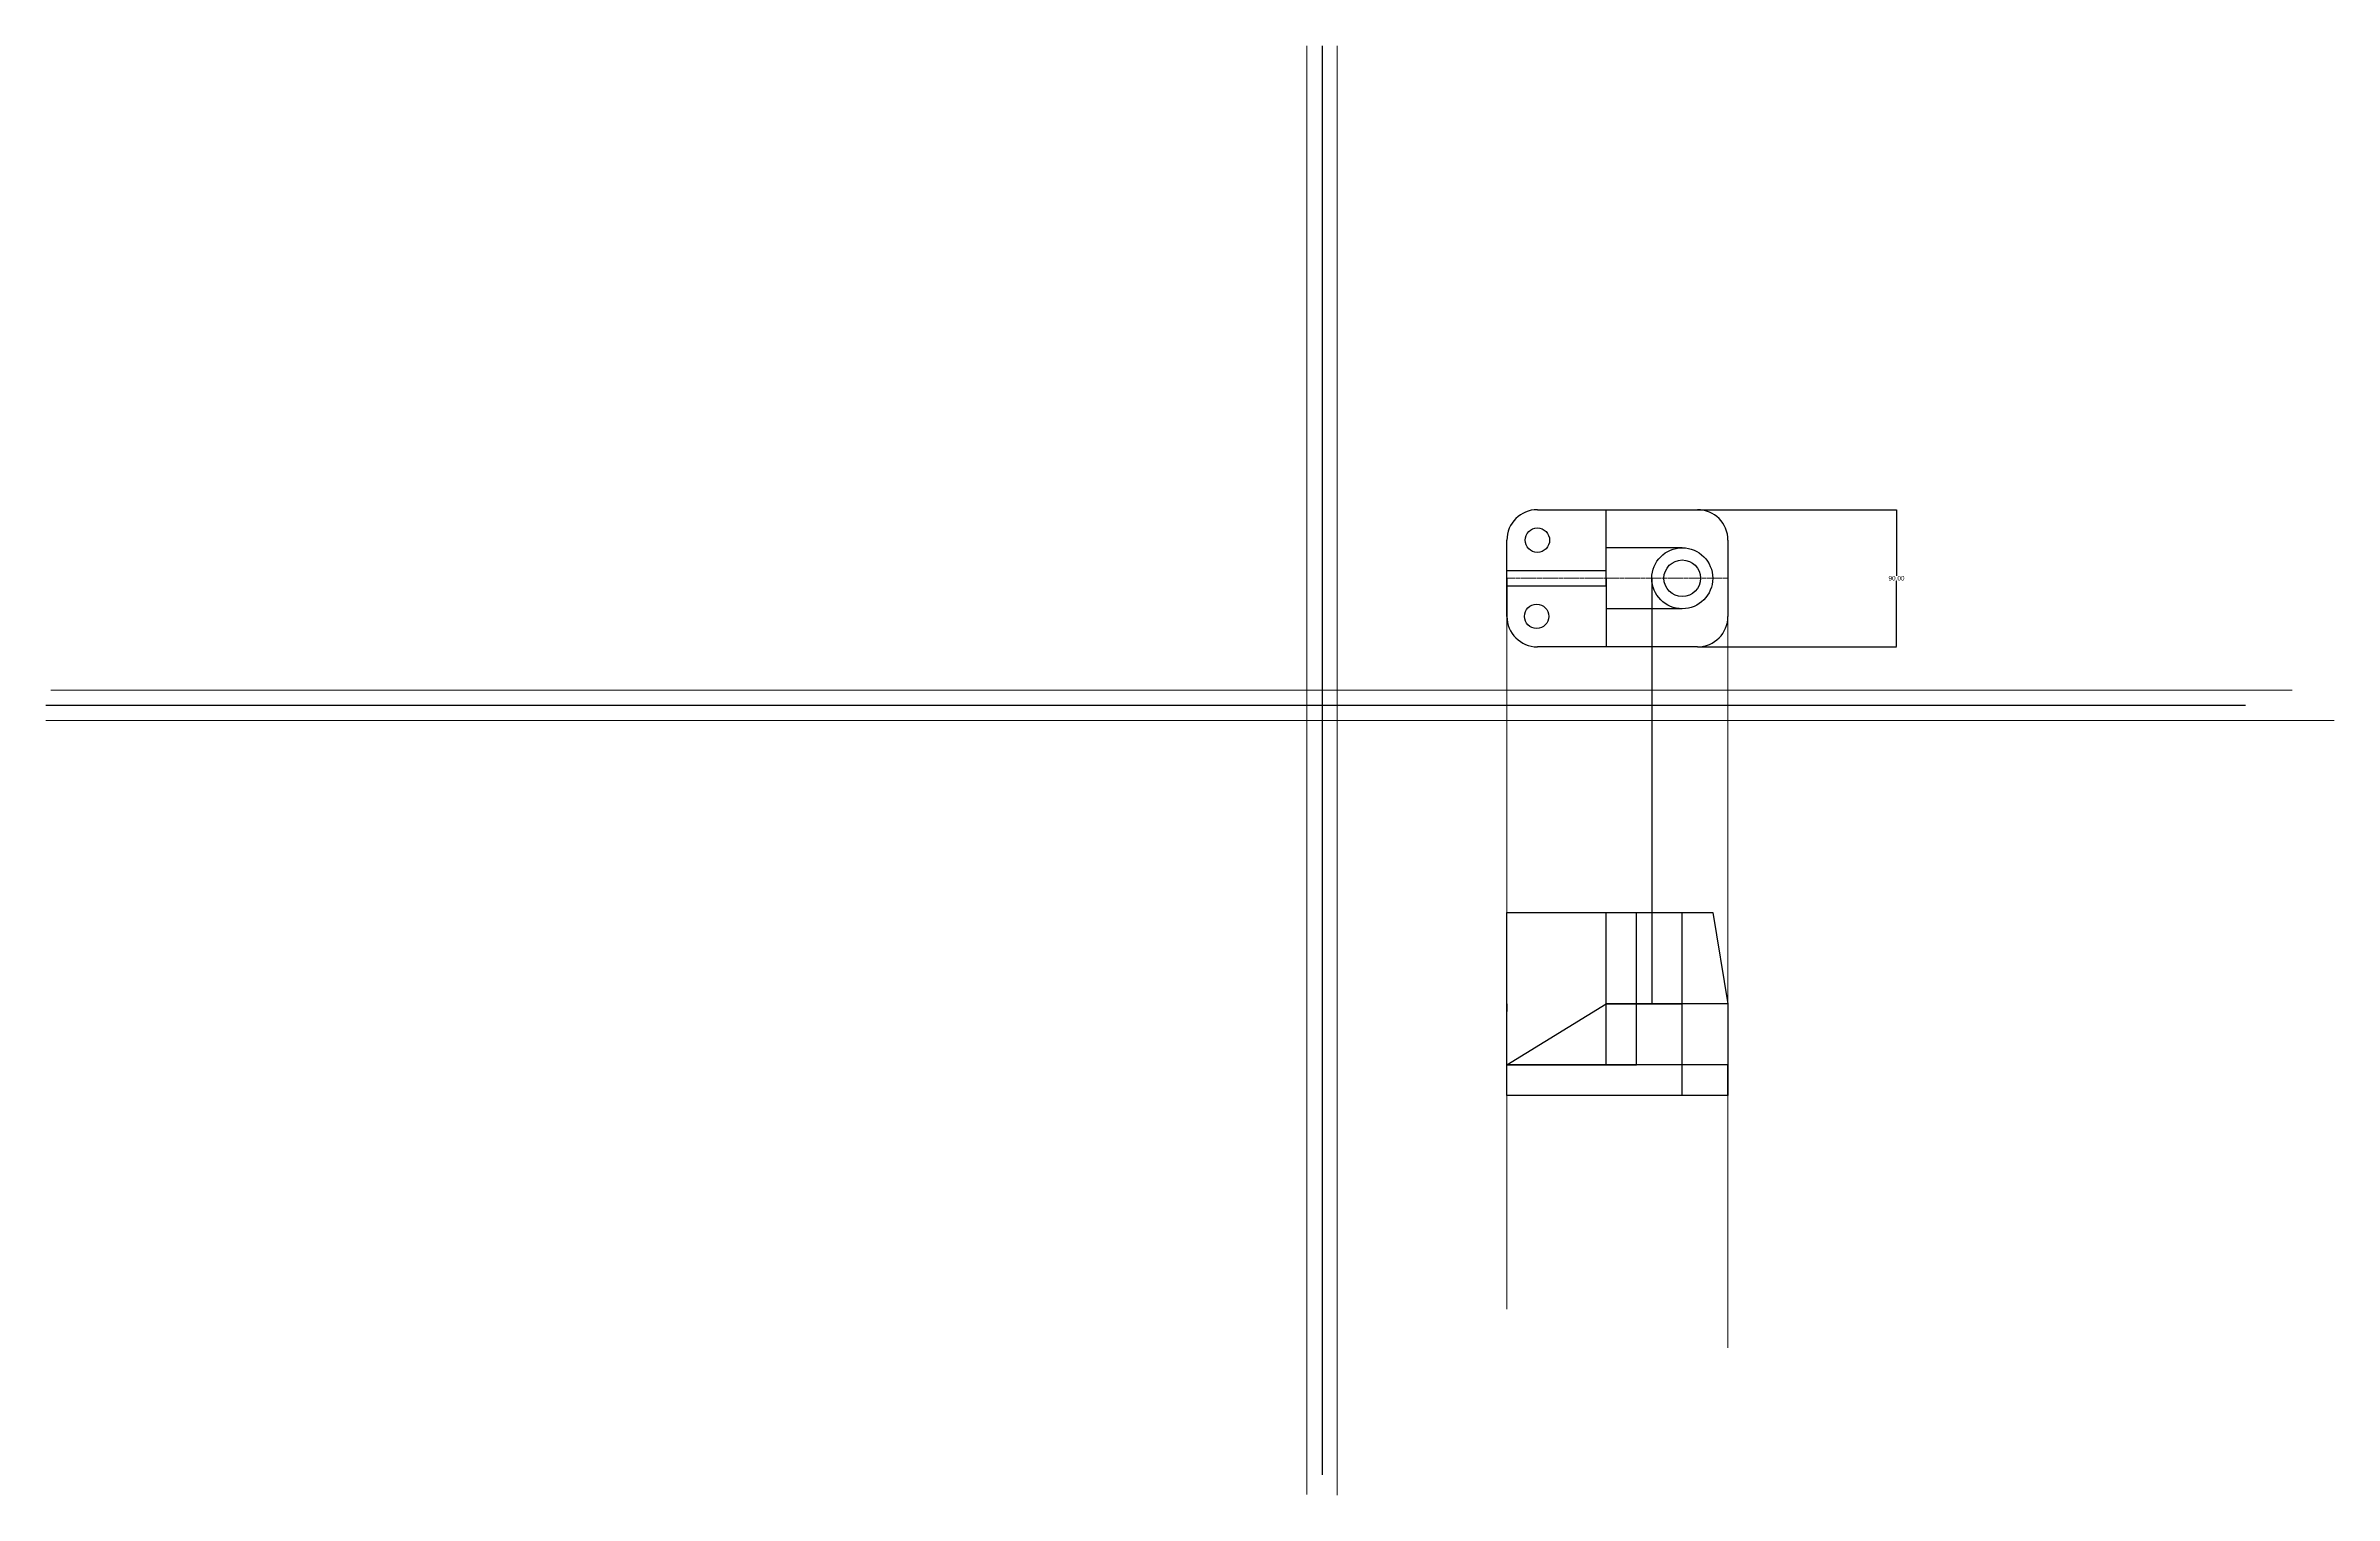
# Model space of a CAD drawing. Header units: millimetres. Extents: x -6852 to 59965, y -10230 to 31776.
# Drawn here: x 14920 to 16421, y -7339 to -6388 of the extents above; entities that cross this region are included whole.
import ezdxf

# ---------------------------------------------------------------- set-up
doc = ezdxf.new("R2010")
doc.units = ezdxf.units.MM
doc.header["$MEASUREMENT"] = 0
doc.linetypes.add('CENTER', pattern=[2, 1.25, -0.25, 0.25, -0.25])
doc.layers.add('Center Line', color=132, linetype='CENTER', lineweight=18)
doc.layers.add('Object line', color=7, linetype='Continuous', lineweight=25)
doc.layers.add('Projection Line', color=7, linetype='Continuous', lineweight=9, transparency=0.75)
doc.styles.get("Standard").update_dxf_attribs({"font": 'arial.ttf'})
doc.dimstyles.get("Standard").update_dxf_attribs({"dimtxt": 3, "dimasz": 0.18, "dimexe": 0.18, "dimexo": 0.0625, "dimgap": 0.09, "dimtad": 0, "dimtih": 1, "dimtoh": 1, "dimzin": 0, "dimdsep": 46, "dimtxsty": 'Standard', "dimcen": 0.09, "dimadec": 0, "dimazin": 0, "dimtfac": 1, "dimtofl": 0, "dimtmove": 0, "dimatfit": 3, "dimfxl": 1, "dimtolj": 1, "dimtzin": 0, "dimarcsym": 0})

# ---------------------------------------------------------------- blocks, each defined once
blk = doc.blocks.new('*D123')
at = {"layer": 'Defpoints', "color": 0, "transparency": 16777216}
for p in [(16003.1, -6692.8), (16003.1, -6782.8), (16133.6, -6782.8)]:
    blk.add_point(p, dxfattribs=at)
at = {"layer": 'Object line', "color": 0, "lineweight": -2, "transparency": 16777216}
for p, q in [((16003.1, -6692.8), (16133.7, -6692.8)), ((16133.6, -6693), (16133.6, -6736.2)), ((16133.6, -6782.6), (16133.6, -6739.4)), ((16003.1, -6782.8), (16133.7, -6782.8))]:
    blk.add_line(p, q, dxfattribs=at)
at = {"layer": 'Object line', "color": 0, "transparency": 16777216}
for points in [[(16133.5, -6693), (16133.6, -6693), (16133.6, -6692.8)], [(16133.5, -6782.6), (16133.6, -6782.6), (16133.6, -6782.8)]]:
    blk.add_solid(points, dxfattribs=at)
at = {"layer": 'Object line', "color": 0, "transparency": 16777216, "insert": (16133.6, -6737.8), "char_height": 3, "attachment_point": 5}
blk.add_mtext('\\A1;90.00', dxfattribs=at)

msp = doc.modelspace()

# ---------------------------------------------------------------- linework, layer by layer
for p, q in [((15756.811, -6388.417), (15756.811, -7325.986)), ((14919.646, -6821.141), (16362.428, -6821.141))]:
    msp.add_line(p, q)
at = {"layer": 'Center Line'}
msp.add_line((16023.064, -6737.804), (15878.064, -6737.804), dxfattribs=at)
at = {"layer": 'Object line'}
for p, q in [((15943.064, -6742.804), (15943.064, -6692.804)), ((15943.064, -6737.804), (15943.064, -6707.804)), ((15993.064, -6717.804), (15943.064, -6717.804)), ((15878.064, -6737.804), (15878.064, -6732.804)), ((15878.064, -6732.804), (15943.064, -6732.804)), ((15878.064, -6737.804), (15878.064, -6742.804)), ((15878.064, -6737.804), (15878.064, -6762.804)), ((15878.064, -6737.804), (15878.064, -6762.804)), ((15943.064, -6737.804), (15943.064, -6767.804)), ((15973.064, -6737.804), (15973.064, -7017.137)), ((15878.064, -6742.804), (15943.064, -6742.804)), ((15943.064, -6742.804), (15943.064, -6782.804)), ((15993.064, -6757.804), (15943.064, -6757.804)), ((15943.064, -7057.137), (15943.064, -6957.137)), ((15963.064, -7057.137), (15963.064, -6957.137)), ((15993.064, -7077.137), (15993.064, -6957.137)), ((16013.064, -6957.137), (16023.064, -7017.137)), ((15878.064, -7017.137), (15878.064, -7012.137)), ((15878.064, -7017.137), (15878.064, -7022.137)), ((15878.064, -7057.137), (15943.064, -7017.137)), ((16023.064, -7017.137), (15943.064, -7017.137)), ((15943.064, -7017.137), (15993.064, -7017.137)), ((16023.064, -7057.137), (15878.064, -7057.137)), ((15878.064, -7057.137), (15943.064, -7057.137)), ((15943.064, -7057.137), (15963.064, -7057.137)), ((16023.064, -7077.137), (16023.064, -7057.137))]:
    msp.add_line(p, q, dxfattribs=at)
for points in [[(15898.064, -6692.804), (16003.064, -6692.804)], [(15878.064, -6762.804), (15878.064, -6712.804)], [(16023.064, -6712.804), (16023.064, -6762.804)], [(16003.064, -6782.804), (15898.064, -6782.804)], [(16023.064, -7017.137), (16023.064, -7077.137), (15878.064, -7077.137), (15878.064, -6957.137), (16013.064, -6957.137)]]:
    msp.add_lwpolyline(points, dxfattribs=at)
for centre, radius in [((15898.064, -6712.804), 8), ((15993.064, -6737.804), 20), ((15993.064, -6737.804), 12), ((15897.553, -6762.804), 8)]:
    msp.add_circle(centre, radius, dxfattribs=at)
for centre, start, end in [((15898.064, -6712.804), 90, 180), ((16003.064, -6712.804), 0, 90), ((15898.064, -6762.804), 180, 270), ((16003.064, -6762.804), 270, 0)]:
    msp.add_arc(centre, 20, start, end, dxfattribs=at)
at = {"layer": 'Projection Line'}
for p, q in [((15746.811, -6388.417), (15746.811, -7339.009)), ((15766.811, -6388.417), (15766.811, -7339.452)), ((15878.064, -6737.804), (15878.064, -7217.345)), ((16023.064, -6737.804), (16023.064, -7242.797)), ((16393.107, -6811.141), (14923.052, -6811.141)), ((14919.646, -6831.141), (16420.737, -6831.141))]:
    msp.add_line(p, q, dxfattribs=at)

# ---------------------------------------------------------------- dimensions: what is measured, and where the dimension line sits
at = {"layer": 'Object line'}
dim = msp.add_linear_dim(base=(16133.564, -6782.804), p1=(16003.064, -6692.804), p2=(16003.064, -6782.804), angle=90, dimstyle='Standard', dxfattribs=at)
dim.commit()
dim.dimension.update_dxf_attribs({"geometry": '*D123', "text_midpoint": (16133.564, -6737.804)})

doc.saveas('drawing.dxf')
